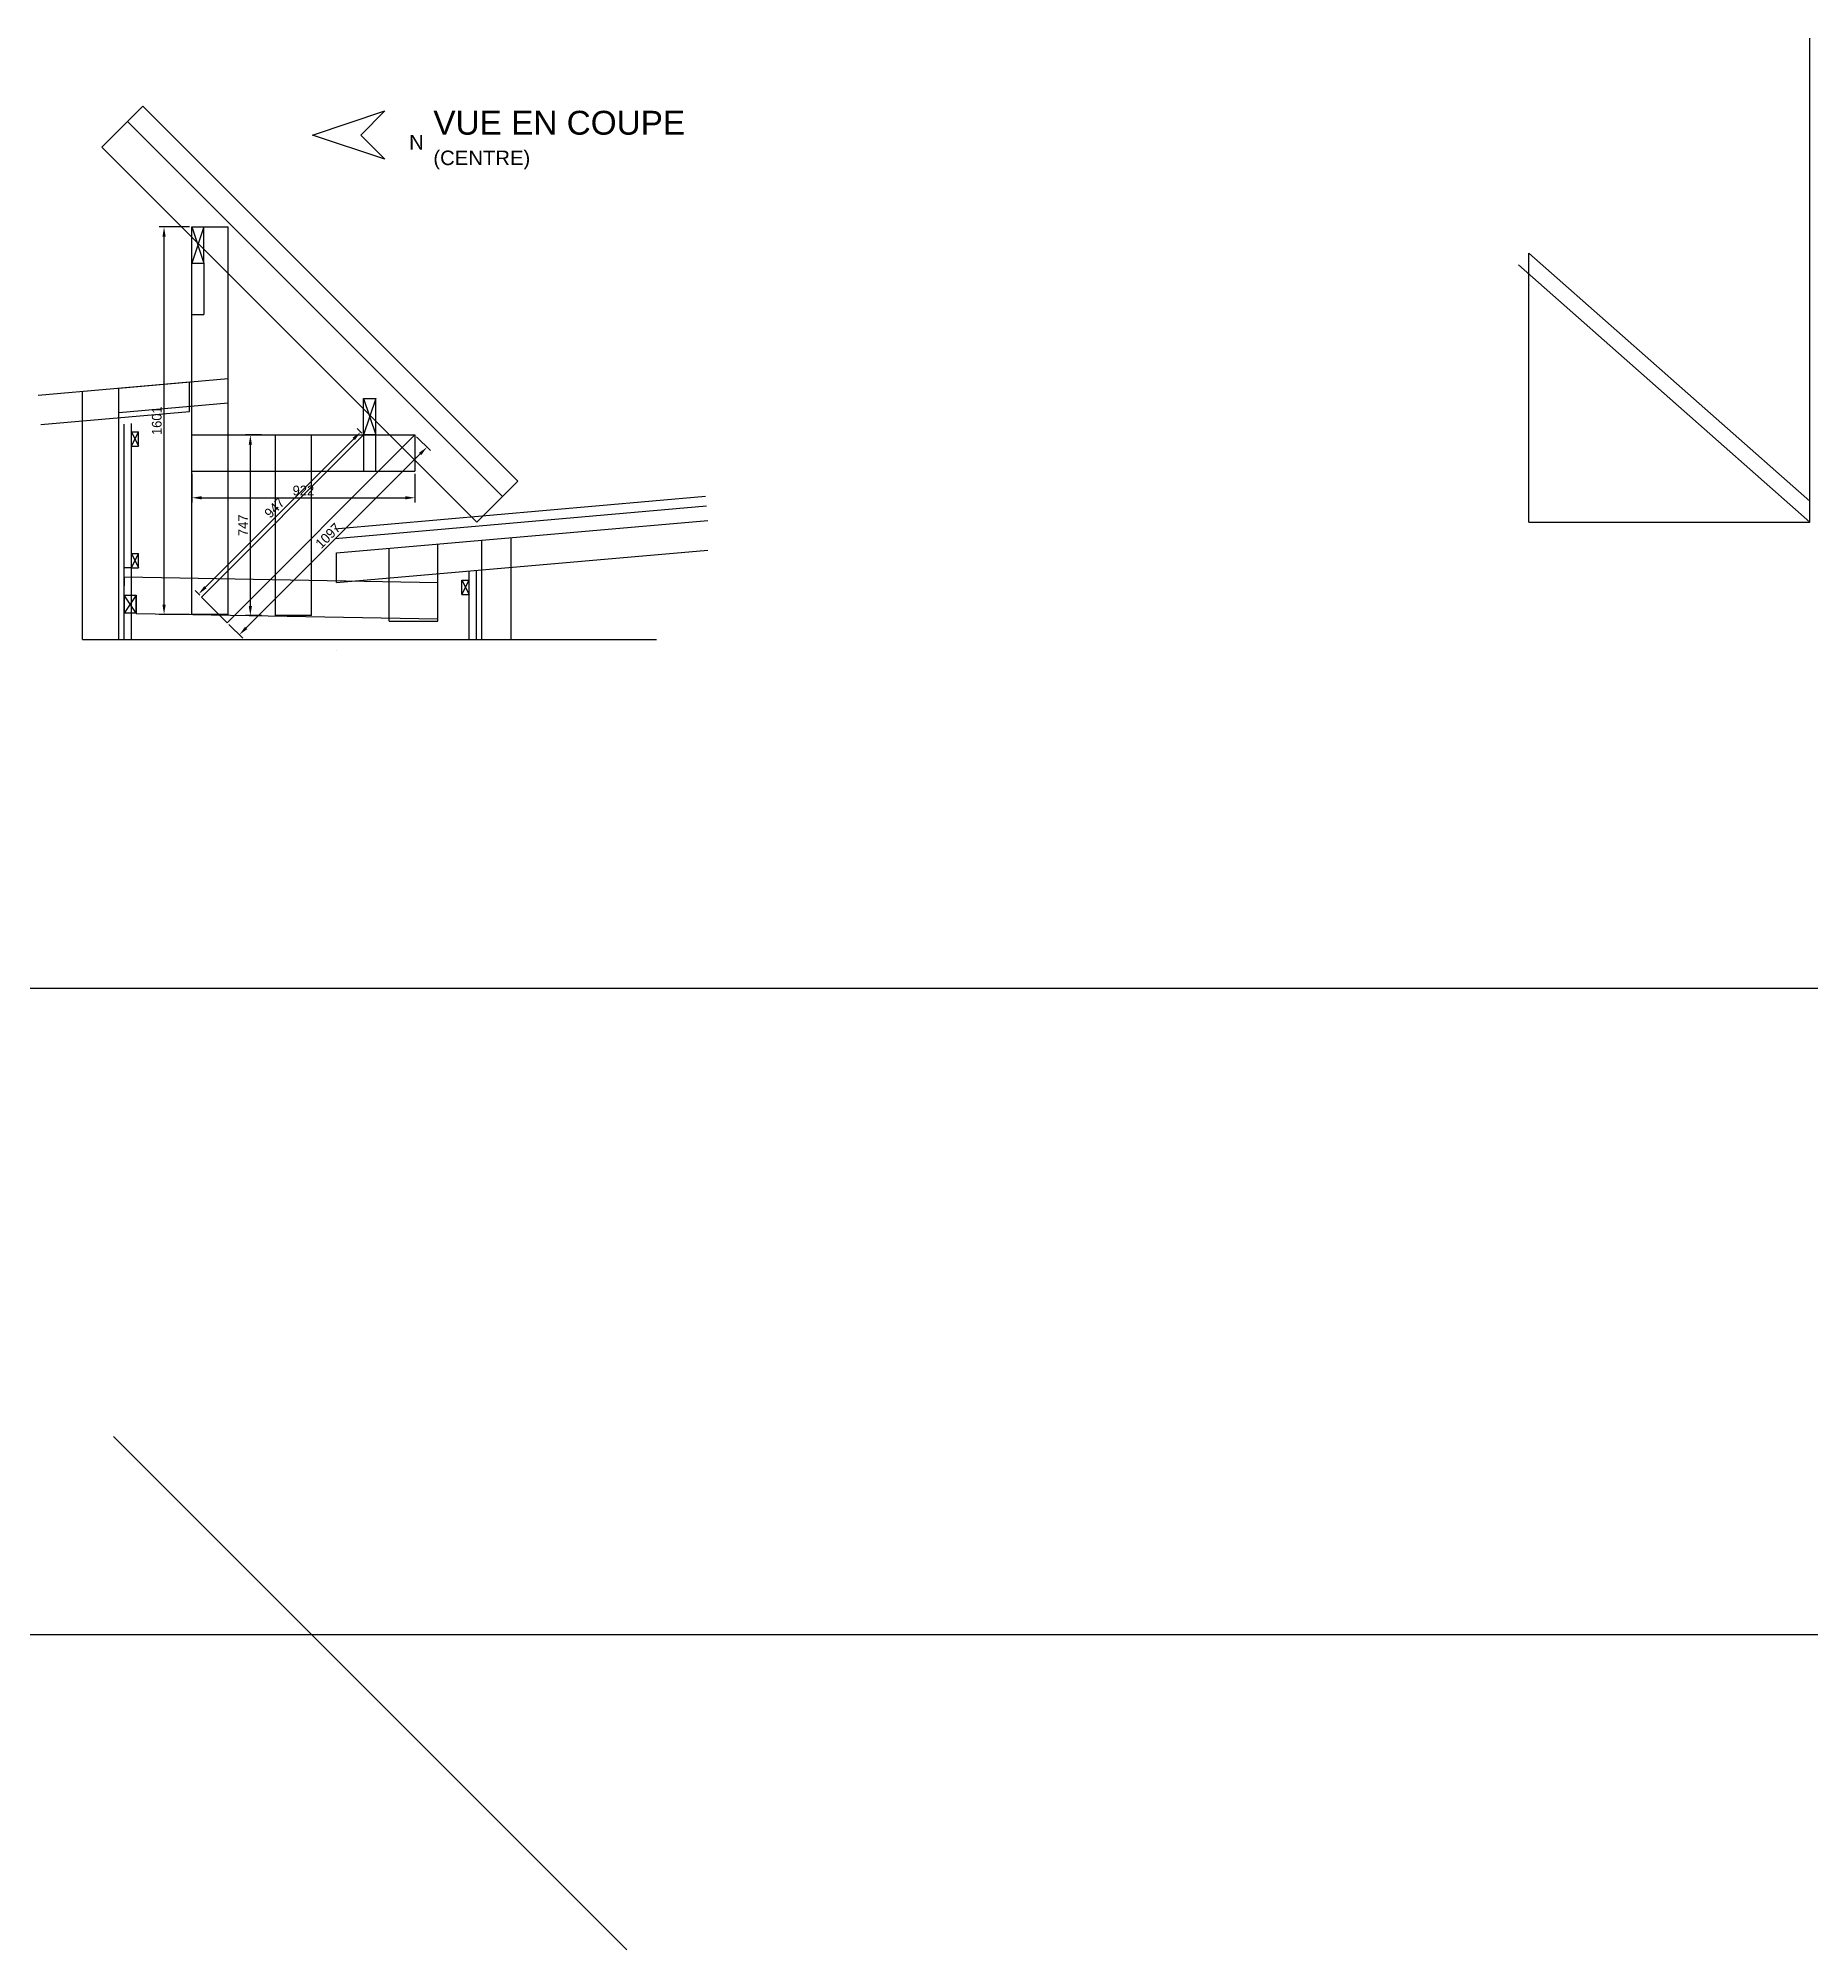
# Model space of a CAD drawing. Header units: centimetres. Extents: x -2850 to 17161, y -3001 to 6163.
# Drawn here: x 9839 to 17161, y -1900 to 6000 of the extents above; entities that cross this region are included whole.
import ezdxf

# ---------------------------------------------------------------- set-up
doc = ezdxf.new("R2010")
doc.units = ezdxf.units.CM
doc.layers.get('0').update_dxf_attribs({"lineweight": 25, "true_color": 0xffffff})
doc.layers.get('Defpoints').update_dxf_attribs({"true_color": 0xffffff})
for name, color, linetype, lineweight, true_color in [('BacheSas', 178, 'Continuous', 25, 0x000000), ('Fermettes', 2, 'Continuous', 25, 0xffff00), ('OSBBandeau', 30, 'Continuous', 25, 0xff7f00), ('Panneaux ... PanneauxSolaires', 5, 'Continuous', 25, 0x0000ff), ('Paregravier', 178, 'Continuous', 25, 0x000000), ('Poteaux', 2, 'Continuous', 25, 0xffff00), ('Pouzzolane', 6, 'Continuous', 25, 0xff00ff), ('Projection', 178, 'Continuous', 25, 0x000000), ('Support ... Echarpes', 1, 'Continuous', 25, 0xff0000), ('Support ... Horizontaux', 1, 'Continuous', 25, 0xff0000), ('Support ... PoutreSupport', 6, 'Continuous', 25, 0xff00ff), ('Support ... Verticaux', 1, 'Continuous', 25, 0xff0000), ('Tasseaux ... horizontaux', 1, 'Continuous', 25, 0xff0000), ('Tasseaux ... Murallière', 2, 'Continuous', 25, 0xffff00), ('Tasseaux ... verticaux', 1, 'Continuous', 25, 0xff0000), ('TITRES', 3, 'Continuous', 25, 0x00ff00)]:
    doc.layers.add(name, color=color, linetype=linetype, lineweight=lineweight, true_color=true_color)
doc.styles.add('QCADDimTextStyle', font='txt')
doc.styles.add('textstyle53', font='')
doc.styles.add('textstyle54', font='')
doc.styles.get('textstyle53').set_extended_font_data('Liberation Sans')
doc.styles.get('textstyle54').set_extended_font_data('Liberation Sans')
doc.dimstyles.new('QCADDimStyle', dxfattribs={"dimtxt": 40, "dimasz": 40, "dimexe": 20, "dimexo": 10, "dimgap": 10, "dimtad": 1, "dimtoh": 1, "dimdec": 4, "dimzin": 0, "dimdsep": 46, "dimtxsty": 'QCADDimTextStyle', "dimcen": 0.09, "dimadec": 0, "dimazin": 0, "dimtfac": 1, "dimtdec": 4, "dimtofl": 0, "dimtmove": 0, "dimatfit": 3, "dimfxl": 1, "dimtolj": 1, "dimtzin": 0, "dimarcsym": 0})

msp = doc.modelspace()

# ---------------------------------------------------------------- texts
at = {"layer": 'TITRES', "char_height": 60, "attachment_point": 1}
for s, insert, style in [('\\H98.5714;VUE EN COUPE\\P\\H60;(CENTRE)', (11472.5, 5700), 'textstyle54'), ('N', (11372.5, 5600), 'textstyle53')]:
    msp.add_mtext(s, dxfattribs=dict(at, insert=insert, style=style))

# ---------------------------------------------------------------- blocks, each defined once
blk = doc.blocks.new('TasseauHorizontalCoupe')
at = {"layer": 'Tasseaux ... horizontaux'}
for p, q in [((0, 60), (30, 60)), ((0, 60), (30, 0)), ((0, 0), (30, 60)), ((0, 0), (0, 60)), ((0, 0), (30, 0)), ((30, 0), (30, 60))]:
    blk.add_line(p, q, dxfattribs=at)
blk = doc.blocks.new('5x15HorizontalCoupe')
at = {"layer": 'Support ... Horizontaux'}
for p, q in [((0, 150), (50, 150)), ((50, 150), (0, 0)), ((0, 0), (0, 150)), ((0, 150), (50, 0)), ((50, 0), (50, 150)), ((0, 0), (50, 0))]:
    blk.add_line(p, q, dxfattribs=at)
blk = doc.blocks.new('RoseDesVents')
at = {"layer": 'TITRES'}
for p, q in [((-100, -100), (0, 200)), ((0, 200), (100, -100)), ((0, 0), (-100, -100)), ((100, -100), (0, 0))]:
    blk.add_line(p, q, dxfattribs=at)
blk = doc.blocks.new('PanneauxCoupe')
at = {"layer": 'Panneaux ... PanneauxSolaires'}
for p, q in [((0, 0), (63.6, 63.6)), ((0, 0), (1550, -1550)), ((63.6, 63.6), (1613.6, -1486.3)), ((1550, -1550), (1613.6, -1486.3))]:
    blk.add_line(p, q, dxfattribs=at)
blk = doc.blocks.new('MurallièreCoupe')
at = {"layer": 'Tasseaux ... Murallière'}
for p, q in [((0, 0), (0, 75)), ((50, 0), (0, 75)), ((0, 75), (0, 0)), ((0, 75), (50, 74.1)), ((50, 74.1), (0, 0)), ((50, 0), (0, 0)), ((50, 0), (50, 74.1))]:
    blk.add_line(p, q, dxfattribs=at)
blk = doc.blocks.new('*D41')
at = {"layer": 'Defpoints', "color": 0}
for p in [(10359.5, 5220.1), (10474.5, 5220.1), (10474.5, 3618.9)]:
    blk.add_point(p, dxfattribs=at)
at = {"layer": 'Projection', "color": 0, "lineweight": -2}
for p, q in [((10464.5, 5220.1), (10339.5, 5220.1)), ((10359.5, 3658.9), (10359.5, 5180.1)), ((10464.5, 3618.9), (10339.5, 3618.9))]:
    blk.add_line(p, q, dxfattribs=at)
at = {"layer": 'Projection', "color": 0}
for points in [[(10366.2, 5180.1), (10352.8, 5180.1), (10359.5, 5220.1)], [(10352.8, 3658.9), (10366.2, 3658.9), (10359.5, 3618.9)]]:
    blk.add_solid(points, dxfattribs=at)
at = {"layer": 'Projection', "color": 0, "insert": (10329.5, 4419.5), "char_height": 40, "attachment_point": 5, "rotation": 90, "style": 'QCADDimTextStyle'}
blk.add_mtext('\\A1;1601', dxfattribs=at)
blk = doc.blocks.new('*D42')
at = {"layer": 'Defpoints', "color": 0}
for p in [(10474.5, 4210.4), (11396.4, 4210.4), (11396.4, 4100.8)]:
    blk.add_point(p, dxfattribs=at)
at = {"layer": 'Projection', "color": 0, "lineweight": -2}
for p, q in [((10474.5, 4200.4), (10474.5, 4080.8)), ((11396.4, 4200.4), (11396.4, 4080.8)), ((10514.5, 4100.8), (11356.4, 4100.8))]:
    blk.add_line(p, q, dxfattribs=at)
at = {"layer": 'Projection', "color": 0}
for points in [[(10514.5, 4107.4), (10514.5, 4094.1), (10474.5, 4100.8)], [(11356.4, 4094.1), (11356.4, 4107.4), (11396.4, 4100.8)]]:
    blk.add_solid(points, dxfattribs=at)
at = {"layer": 'Projection', "color": 0, "insert": (10935.4, 4130.8), "char_height": 40, "attachment_point": 5, "style": 'QCADDimTextStyle'}
blk.add_mtext('\\A1;922', dxfattribs=at)
blk = doc.blocks.new('*D44')
at = {"layer": 'Defpoints', "color": 0}
for p in [(10716.1, 4360.4), (10772.5, 4360.4), (10772.5, 3613.7)]:
    blk.add_point(p, dxfattribs=at)
at = {"layer": 'Projection', "color": 0, "lineweight": -2}
for p, q in [((10762.5, 4360.4), (10696.1, 4360.4)), ((10716.1, 3653.7), (10716.1, 4320.4)), ((10762.5, 3613.7), (10696.1, 3613.7))]:
    blk.add_line(p, q, dxfattribs=at)
at = {"layer": 'Projection', "color": 0}
for points in [[(10722.8, 4320.4), (10709.5, 4320.4), (10716.1, 4360.4)], [(10709.5, 3653.7), (10722.8, 3653.7), (10716.1, 3613.7)]]:
    blk.add_solid(points, dxfattribs=at)
at = {"layer": 'Projection', "color": 0, "insert": (10686.1, 3987), "char_height": 40, "attachment_point": 5, "rotation": 90, "style": 'QCADDimTextStyle'}
blk.add_mtext('\\A1;747', dxfattribs=at)
blk = doc.blocks.new('*D45')
at = {"layer": 'Defpoints', "color": 0}
for p in [(11396.4, 4360.4), (11446.4, 4310.4), (10620.6, 3584.6)]:
    blk.add_point(p, dxfattribs=at)
at = {"layer": 'Projection', "color": 0, "lineweight": -2}
for p, q in [((11403.4, 4353.3), (11460.5, 4296.2)), ((10698.9, 3562.9), (11418.1, 4282.1)), ((10627.7, 3577.5), (10684.7, 3520.5))]:
    blk.add_line(p, q, dxfattribs=at)
at = {"layer": 'Projection', "color": 0}
for points in [[(11422.8, 4277.4), (11413.4, 4286.8), (11446.4, 4310.4)], [(10694.2, 3567.6), (10703.6, 3558.2), (10670.6, 3534.6)]]:
    blk.add_solid(points, dxfattribs=at)
at = {"layer": 'Projection', "color": 0, "insert": (11037.3, 3943.7), "char_height": 40, "attachment_point": 5, "rotation": 45, "style": 'QCADDimTextStyle'}
blk.add_mtext('\\A1;1097', dxfattribs=at)
blk = doc.blocks.new('*D46')
at = {"layer": 'Defpoints', "color": 0}
for p in [(11184.2, 4360.4), (10502.2, 3703), (10514.5, 3690.7)]:
    blk.add_point(p, dxfattribs=at)
at = {"layer": 'Projection', "color": 0, "lineweight": -2}
for p, q in [((11177.2, 4367.5), (11157.8, 4386.8)), ((11143.7, 4344.4), (10530.5, 3731.3)), ((10507.4, 3697.7), (10488.1, 3717.1))]:
    blk.add_line(p, q, dxfattribs=at)
at = {"layer": 'Projection', "color": 0}
for points in [[(11148.4, 4339.7), (11138.9, 4349.1), (11171.9, 4372.7)], [(10525.8, 3736), (10535.2, 3726.5), (10502.2, 3703)]]:
    blk.add_solid(points, dxfattribs=at)
at = {"layer": 'Projection', "color": 0, "insert": (10815.9, 4059), "char_height": 40, "attachment_point": 5, "rotation": 45, "style": 'QCADDimTextStyle'}
blk.add_mtext('\\A1;947', dxfattribs=at)

# ---------------------------------------------------------------- dimensions: what is measured, and where the dimension line sits
at = {"layer": 'Projection'}
for p1, p2, distance, picture, middle in [((10474.5, 3618.9), (10474.5, 5220.1), 115, '*D41', (10329.5, 4419.5)), ((11184.2, 4360.4), (10514.5, 3690.7), -17.4, '*D46', (10815.9, 4059)), ((10620.6, 3584.6), (11396.4, 4360.4), -70.7, '*D45', (11037.3, 3943.7)), ((10772.5, 3613.7), (10772.5, 4360.4), 56.4, '*D44', (10686.1, 3987)), ((10474.5, 4210.4), (11396.4, 4210.4), -109.6, '*D42', (10935.4, 4130.8))]:
    dim = msp.add_aligned_dim(p1=p1, p2=p2, distance=distance, dimstyle='QCADDimStyle', override={"dimtxt": 40, "dimasz": 40, "dimexe": 20, "dimexo": 10, "dimgap": 10, "dimdec": 0, "dimzin": 8, "dimclrd": 0, "dimclre": 0, "dimclrt": 0, "dimazin": 2, "dimtmove": 2}, dxfattribs=at)
    dim.commit()
    dim.dimension.update_dxf_attribs({"geometry": picture, "text_midpoint": middle})

# ---------------------------------------------------------------- linework, layer by layer
for p, q in [((17161, 4000), (17161, 6000)), ((15957, 5063.3), (17161, 3999.9)), ((16000, 4000), (16000, 5112)), ((16000, 5112), (17161, 4086.6)), ((16000, 4000), (17161, 4000))]:
    msp.add_line(p, q)
at = {"layer": 'BacheSas'}
msp.add_line((10022.5, 3515.7), (12394.5, 3515.7), dxfattribs=at)
at = {"layer": 'Fermettes'}
for p, q in [((9839.5, 4525.1), (10464.5, 4579.8)), ((10464.5, 4457.3), (10464.5, 4579.8)), ((9850.1, 4403.6), (10464.5, 4457.3)), ((11072.5, 3873.1), (12606.5, 4007.3)), ((11072.5, 3750.7), (12606.5, 3884.9)), ((11072.5, 3750.7), (11072.5, 3873.1)), ((11672.5, 3515.7), (11672.5, 3925.6)), ((11794.5, 3515.7), (11794.5, 3936.3)), ((11072.5, 3470.7), (11072.5, 3470.7))]:
    msp.add_line(p, q, dxfattribs=at)
at = {"layer": 'OSBBandeau'}
msp.add_line((10194.5, 3515.7), (10194.5, 4405.6), dxfattribs=at)
at = {"layer": 'Paregravier'}
msp.add_line((11063.8, 3972.8), (12597.8, 4107), dxfattribs=at)
at = {"layer": 'Poteaux'}
for p, q in [((10022.5, 3515.7), (10022.5, 4541.1)), ((10172.5, 3515.7), (10172.5, 4554.3))]:
    msp.add_line(p, q, dxfattribs=at)
at = {"layer": 'Pouzzolane'}
msp.add_line((11067.3, 3932.9), (12601.3, 4067.1), dxfattribs=at)
at = {"layer": 'Projection'}
msp.add_line((10151.2, 221.3), (12272.5, -1900), dxfattribs=at)
for p in [(-5297.4, 2074.5), (6497, -597)]:
    msp.add_xline(p, (1, 0), dxfattribs=at)
at = {"layer": 'Support ... Echarpes'}
for p, q in [((10474.5, 5070.1), (10524.5, 5070.1)), ((10524.5, 5070.1), (10524.5, 4857.6)), ((10474.5, 4857.6), (10524.5, 4857.6)), ((10514.5, 3690.7), (11184.2, 4360.4)), ((10620.6, 3584.6), (11396.4, 4360.4)), ((11184.2, 4360.4), (11396.4, 4360.4)), ((11184.2, 4360.4), (11184.2, 4210.4)), ((11234.2, 4360.4), (11184.2, 4360.4)), ((11234.2, 4210.4), (11234.2, 4360.4)), ((11184.2, 4210.4), (11234.2, 4210.4)), ((10514.5, 3690.7), (10620.6, 3584.6))]:
    msp.add_line(p, q, dxfattribs=at)
at = {"layer": 'Support ... Horizontaux'}
for p, q in [((10172.5, 4554.3), (10624.5, 4593.8)), ((10172.5, 4453.9), (10624.5, 4493.4)), ((10474.5, 4360.4), (11396.4, 4360.4)), ((11396.4, 4360.4), (11396.4, 4210.4)), ((10474.5, 4210.4), (11396.4, 4210.4)), ((10194.5, 3698.8), (10195.8, 3773.7)), ((10195.8, 3773.7), (11490.5, 3751.1)), ((11490.5, 3590.7), (11490.5, 3740.7)), ((10194.5, 3698.8), (10244.5, 3697.9)), ((10244.5, 3697.9), (10244.5, 3622.9)), ((10244.5, 3622.9), (11490.5, 3601.1))]:
    msp.add_line(p, q, dxfattribs=at)
at = {"layer": 'Support ... PoutreSupport'}
for p, q in [((10101.8, 5550.1), (10207.9, 5656.2)), ((10207.9, 5656.2), (11757.9, 4106.2)), ((10101.8, 5550.1), (11651.8, 4000.1)), ((11651.8, 4000.1), (11757.9, 4106.2))]:
    msp.add_line(p, q, dxfattribs=at)
at = {"layer": 'Support ... Verticaux'}
for p, q in [((10474.5, 3618.9), (10474.5, 5220.1)), ((10474.5, 5220.1), (10624.5, 5220.1)), ((10624.5, 3618.9), (10624.5, 5220.1)), ((10819.5, 3613.7), (10819.5, 4360.4)), ((10819.5, 4360.4), (10969.5, 4360.4)), ((10969.5, 3613.7), (10969.5, 4360.4)), ((11290.5, 3590.7), (11290.5, 3892.2)), ((11490.5, 3590.7), (11490.5, 3909.7)), ((11620.5, 3515.7), (11620.5, 3798.6)), ((11650.5, 3515.7), (11650.5, 3801.2)), ((10624.5, 3618.9), (10474.5, 3618.9)), ((10969.5, 3613.7), (10819.5, 3613.7)), ((11290.5, 3590.7), (11490.5, 3590.7))]:
    msp.add_line(p, q, dxfattribs=at)
at = {"layer": 'Tasseaux ... verticaux'}
for p, q in [((10224.5, 3515.7), (10224.5, 4408.2)), ((10224.5, 3810.7), (10194.5, 3810.7))]:
    msp.add_line(p, q, dxfattribs=at)

# ---------------------------------------------------------------- block references
at = {"layer": 'Panneaux ... PanneauxSolaires'}
msp.add_blockref('PanneauxCoupe', (10207.9, 5656.2), dxfattribs=at)
at = {"layer": 'Support ... Horizontaux'}
for p in [(10474.5, 5070.1), (11184.2, 4360.4)]:
    msp.add_blockref('5x15HorizontalCoupe', p, dxfattribs=at)
at = {"layer": 'Tasseaux ... horizontaux'}
for p in [(10224.5, 4313.7), (10224.5, 3810.7), (11590.5, 3700.7)]:
    msp.add_blockref('TasseauHorizontalCoupe', p, dxfattribs=at)
at = {"layer": 'Tasseaux ... Murallière'}
msp.add_blockref('MurallièreCoupe', (10194.5, 3623.8), dxfattribs=at)
at = {"layer": 'TITRES', "rotation": 90}
msp.add_blockref('RoseDesVents', (11172.5, 5600), dxfattribs=at)

msp.set_redraw_order([(e.dxf.handle, doc.entitydb.next_handle()) for e in msp.query("TEXT MTEXT ATTDEF DIMENSION ARC_DIMENSION")])  # texts and dimensions are drawn at this point

doc.saveas('drawing.dxf')
